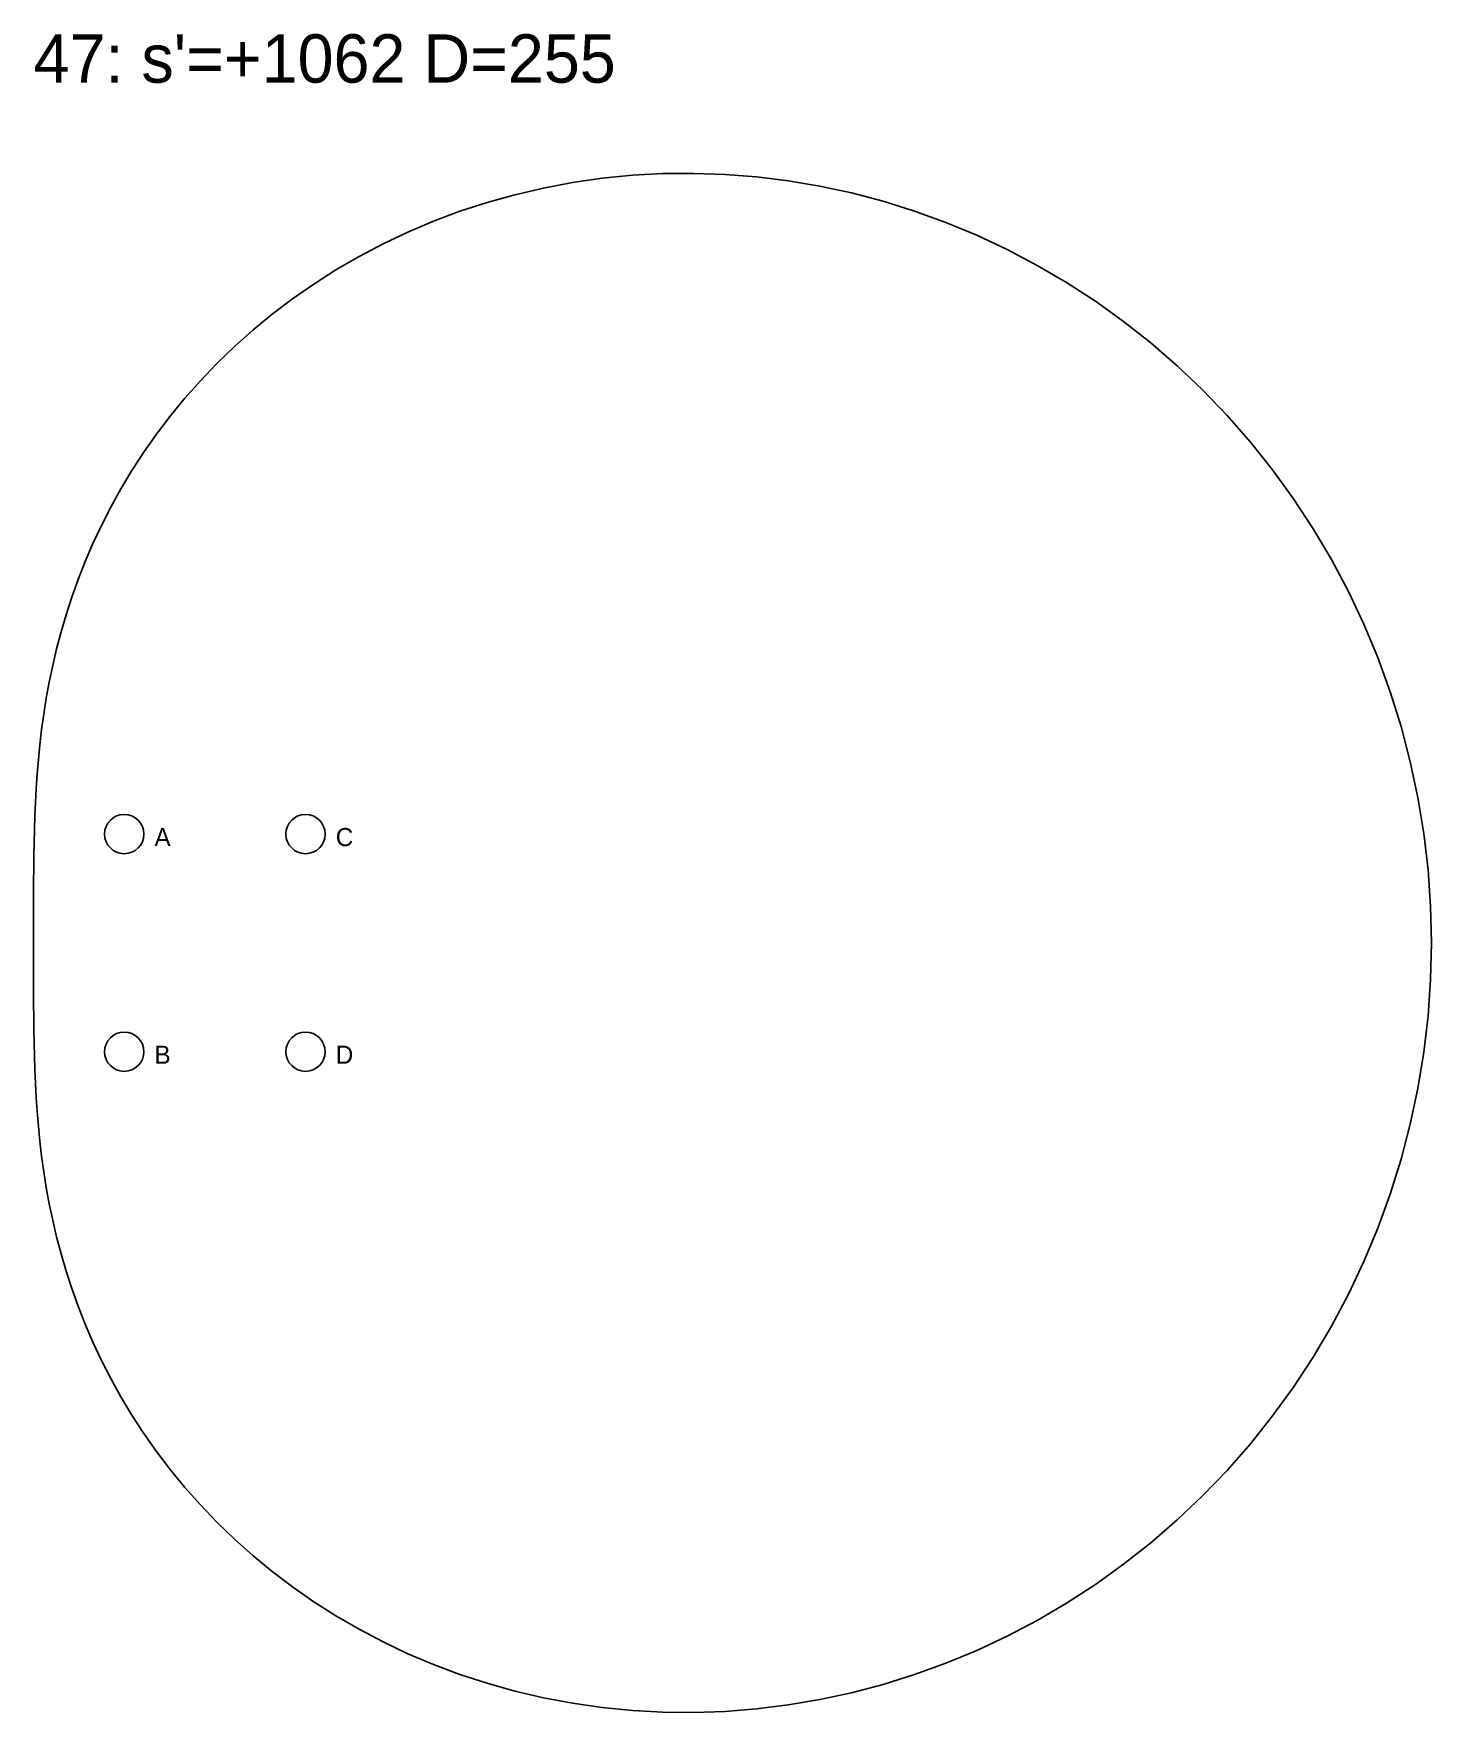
# Model space of a CAD drawing. Header units: millimetres. Extents: x 0 to 2007, y -5243 to 138.
# Drawn here: x 840 to 1071.3, y -3727.3 to -3449.6 of the extents above; entities that cross this region are included whole.
import ezdxf

# ---------------------------------------------------------------- set-up
doc = ezdxf.new("R2010")
doc.units = ezdxf.units.MM
for name, color, linetype in [('DOWEL', 5, 'CONTINUOUS'), ('SLAB_47', 7, 'CONTINUOUS'), ('TEXT', 1, 'CONTINUOUS')]:
    doc.layers.add(name, color=color, linetype=linetype)

msp = doc.modelspace()

# ---------------------------------------------------------------- texts
at = {"layer": 'DOWEL'}
for s, p in [('A', (860, -3584)), ('C', (890, -3584)), ('B', (860, -3620)), ('D', (890, -3620))]:
    msp.add_text(s, height=3, dxfattribs=at).set_placement(p)
at = {"layer": 'TEXT'}
msp.add_text("47: s'=+1062 D=255", height=8, dxfattribs=at).set_placement((840, -3457.703))

# ---------------------------------------------------------------- linework, layer by layer
at = {"layer": 'DOWEL'}
for centre in [(855, -3582), (885, -3582), (855, -3618), (885, -3618)]:
    msp.add_circle(centre, 3.25, dxfattribs=at)
at = {"layer": 'SLAB_47'}
msp.add_lwpolyline([(1071.271, -3600), (1071.13, -3593.948), (1070.708, -3587.91), (1070.006, -3581.902), (1069.026, -3575.938), (1067.771, -3570.033), (1066.245, -3564.2), (1064.452, -3558.453), (1062.399, -3552.807), (1060.09, -3547.274), (1057.534, -3541.868), (1054.737, -3536.6), (1051.709, -3531.483), (1048.457, -3526.528), (1044.992, -3521.746), (1041.324, -3517.146), (1037.464, -3512.739), (1033.422, -3508.534), (1029.211, -3504.537), (1024.842, -3500.758), (1020.328, -3497.201), (1015.682, -3493.874), (1010.917, -3490.782), (1006.045, -3487.928), (1001.08, -3485.316), (996.036, -3482.948), (990.925, -3480.828), (985.762, -3478.955), (980.56, -3477.33), (975.331, -3475.952), (970.09, -3474.821), (964.849, -3473.933), (959.62, -3473.287), (954.416, -3472.878), (949.249, -3472.703), (944.131, -3472.756), (939.072, -3473.032), (934.084, -3473.525), (929.176, -3474.228), (924.359, -3475.133), (919.641, -3476.234), (915.031, -3477.522), (910.537, -3478.988), (906.165, -3480.623), (901.924, -3482.418), (897.818, -3484.365), (893.853, -3486.452), (890.033, -3488.67), (886.362, -3491.009), (882.844, -3493.458), (879.481, -3496.009), (876.275, -3498.65), (873.227, -3501.371), (870.337, -3504.163), (867.606, -3507.016), (865.031, -3509.92), (862.613, -3512.866), (860.35, -3515.845), (858.237, -3518.848), (856.273, -3521.866), (854.454, -3524.893), (852.776, -3527.919), (851.235, -3530.938), (849.824, -3533.943), (848.541, -3536.928), (847.378, -3539.888), (846.33, -3542.817), (845.391, -3545.71), (844.554, -3548.564), (843.815, -3551.375), (843.165, -3554.141), (842.598, -3556.858), (842.109, -3559.525), (841.69, -3562.141), (841.335, -3564.706), (841.038, -3567.218), (840.792, -3569.679), (840.592, -3572.089), (840.432, -3574.45), (840.307, -3576.764), (840.21, -3579.033), (840.139, -3581.259), (840.087, -3583.446), (840.051, -3585.597), (840.028, -3587.716), (840.013, -3589.808), (840.005, -3591.875), (840.002, -3593.923), (840, -3595.957), (840, -3597.981), (840, -3600), (840, -3602.019), (840, -3604.043), (840.002, -3606.077), (840.005, -3608.125), (840.013, -3610.192), (840.028, -3612.284), (840.051, -3614.403), (840.087, -3616.554), (840.139, -3618.741), (840.21, -3620.967), (840.307, -3623.236), (840.432, -3625.55), (840.592, -3627.911), (840.792, -3630.321), (841.038, -3632.782), (841.335, -3635.294), (841.69, -3637.859), (842.109, -3640.475), (842.598, -3643.142), (843.165, -3645.859), (843.815, -3648.625), (844.554, -3651.436), (845.391, -3654.29), (846.33, -3657.183), (847.378, -3660.112), (848.541, -3663.072), (849.824, -3666.057), (851.235, -3669.062), (852.776, -3672.081), (854.454, -3675.107), (856.273, -3678.134), (858.237, -3681.152), (860.35, -3684.155), (862.613, -3687.134), (865.031, -3690.08), (867.606, -3692.984), (870.337, -3695.837), (873.227, -3698.629), (876.275, -3701.35), (879.481, -3703.991), (882.844, -3706.542), (886.362, -3708.991), (890.033, -3711.33), (893.853, -3713.548), (897.818, -3715.635), (901.924, -3717.582), (906.165, -3719.377), (910.537, -3721.012), (915.031, -3722.478), (919.641, -3723.766), (924.359, -3724.867), (929.176, -3725.772), (934.084, -3726.475), (939.072, -3726.968), (944.131, -3727.244), (949.249, -3727.297), (954.416, -3727.122), (959.62, -3726.713), (964.849, -3726.067), (970.09, -3725.179), (975.331, -3724.048), (980.56, -3722.67), (985.762, -3721.045), (990.925, -3719.172), (996.036, -3717.052), (1001.08, -3714.684), (1006.045, -3712.072), (1010.917, -3709.218), (1015.682, -3706.126), (1020.328, -3702.799), (1024.842, -3699.242), (1029.211, -3695.463), (1033.422, -3691.466), (1037.464, -3687.261), (1041.324, -3682.854), (1044.992, -3678.254), (1048.457, -3673.472), (1051.709, -3668.517), (1054.737, -3663.4), (1057.534, -3658.132), (1060.09, -3652.726), (1062.399, -3647.193), (1064.452, -3641.547), (1066.245, -3635.8), (1067.771, -3629.967), (1069.026, -3624.062), (1070.006, -3618.098), (1070.708, -3612.09), (1071.13, -3606.052)], close=True, dxfattribs=at)

msp.set_redraw_order([(e.dxf.handle, doc.entitydb.next_handle()) for e in msp.query("TEXT MTEXT ATTDEF DIMENSION ARC_DIMENSION")])  # texts and dimensions are drawn at this point

doc.saveas('drawing.dxf')
